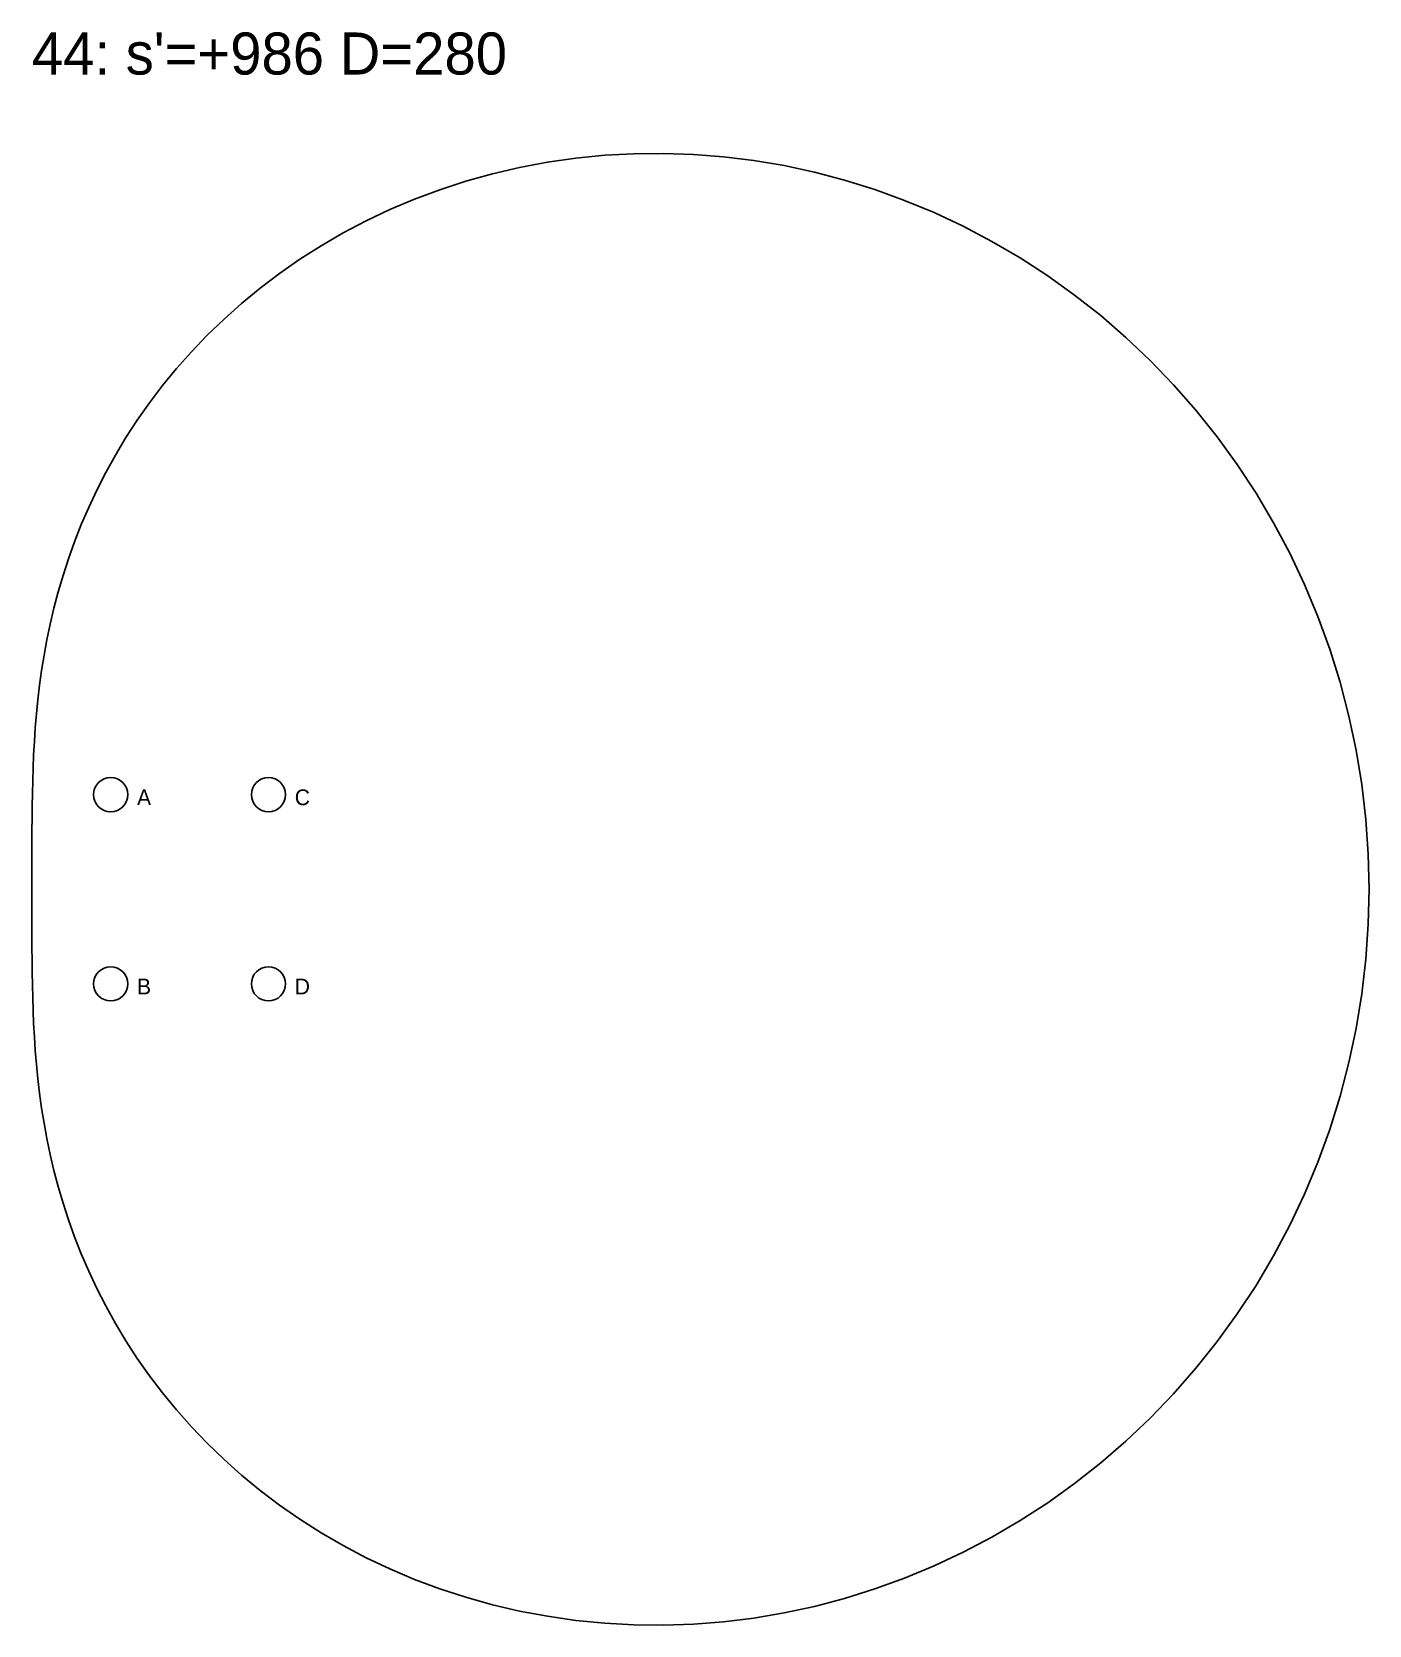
# Model space of a CAD drawing. Header units: millimetres. Extents: x 0 to 2007, y -5243 to 138.
# Drawn here: x 1680 to 1934.4, y -3340 to -3036.9 of the extents above; entities that cross this region are included whole.
import ezdxf

# ---------------------------------------------------------------- set-up
doc = ezdxf.new("R2010")
doc.units = ezdxf.units.MM
for name, color, linetype in [('DOWEL', 5, 'CONTINUOUS'), ('SLAB_44', 4, 'CONTINUOUS'), ('TEXT', 1, 'CONTINUOUS')]:
    doc.layers.add(name, color=color, linetype=linetype)

msp = doc.modelspace()

# ---------------------------------------------------------------- texts
at = {"layer": 'DOWEL'}
for s, p in [('A', (1700, -3184)), ('C', (1730, -3184)), ('B', (1700, -3220)), ('D', (1730, -3220))]:
    msp.add_text(s, height=3, dxfattribs=at).set_placement(p)
at = {"layer": 'TEXT'}
msp.add_text("44: s'=+986 D=280", height=8, dxfattribs=at).set_placement((1680, -3044.996))

# ---------------------------------------------------------------- linework, layer by layer
at = {"layer": 'DOWEL'}
for centre in [(1695, -3182), (1725, -3182), (1695, -3218), (1725, -3218)]:
    msp.add_circle(centre, 3.25, dxfattribs=at)
at = {"layer": 'SLAB_44'}
msp.add_lwpolyline([(1934.356, -3200), (1934.201, -3193.344), (1933.737, -3186.704), (1932.965, -3180.096), (1931.887, -3173.536), (1930.507, -3167.041), (1928.828, -3160.626), (1926.857, -3154.306), (1924.598, -3148.096), (1922.06, -3142.011), (1919.248, -3136.065), (1916.172, -3130.272), (1912.841, -3124.644), (1909.265, -3119.194), (1905.455, -3113.935), (1901.42, -3108.876), (1897.175, -3104.029), (1892.729, -3099.404), (1888.098, -3095.008), (1883.293, -3090.851), (1878.329, -3086.94), (1873.219, -3083.281), (1867.978, -3079.879), (1862.619, -3076.741), (1857.159, -3073.868), (1851.611, -3071.264), (1845.99, -3068.932), (1840.312, -3066.872), (1834.59, -3065.085), (1828.84, -3063.57), (1823.075, -3062.326), (1817.311, -3061.35), (1811.56, -3060.639), (1805.837, -3060.189), (1800.154, -3059.996), (1794.525, -3060.055), (1788.961, -3060.358), (1783.475, -3060.9), (1778.078, -3061.673), (1772.78, -3062.669), (1767.591, -3063.88), (1762.521, -3065.296), (1757.578, -3066.908), (1752.77, -3068.707), (1748.105, -3070.681), (1743.589, -3072.822), (1739.228, -3075.117), (1735.027, -3077.557), (1730.99, -3080.129), (1727.121, -3082.823), (1723.422, -3085.628), (1719.896, -3088.533), (1716.544, -3091.526), (1713.365, -3094.597), (1710.361, -3097.735), (1707.53, -3100.929), (1704.871, -3104.169), (1702.381, -3107.445), (1700.058, -3110.747), (1697.898, -3114.067), (1695.897, -3117.395), (1694.052, -3120.724), (1692.356, -3124.044), (1690.805, -3127.349), (1689.393, -3130.632), (1688.114, -3133.887), (1686.961, -3137.109), (1685.929, -3140.291), (1685.009, -3143.43), (1684.195, -3146.522), (1683.481, -3149.563), (1682.858, -3152.551), (1682.319, -3155.485), (1681.859, -3158.362), (1681.468, -3161.183), (1681.141, -3163.946), (1680.871, -3166.652), (1680.651, -3169.303), (1680.475, -3171.9), (1680.337, -3174.445), (1680.231, -3176.94), (1680.152, -3179.388), (1680.095, -3181.793), (1680.056, -3184.159), (1680.03, -3186.49), (1680.015, -3188.79), (1680.006, -3191.064), (1680.002, -3193.317), (1680, -3195.553), (1680, -3197.779), (1680, -3200), (1680, -3202.221), (1680, -3204.447), (1680.002, -3206.683), (1680.006, -3208.936), (1680.015, -3211.21), (1680.03, -3213.51), (1680.056, -3215.841), (1680.095, -3218.207), (1680.152, -3220.612), (1680.231, -3223.06), (1680.337, -3225.555), (1680.475, -3228.1), (1680.651, -3230.697), (1680.871, -3233.348), (1681.141, -3236.054), (1681.468, -3238.817), (1681.859, -3241.638), (1682.319, -3244.515), (1682.858, -3247.449), (1683.481, -3250.437), (1684.195, -3253.478), (1685.009, -3256.57), (1685.929, -3259.709), (1686.961, -3262.891), (1688.114, -3266.113), (1689.393, -3269.368), (1690.805, -3272.651), (1692.356, -3275.956), (1694.052, -3279.276), (1695.897, -3282.605), (1697.898, -3285.933), (1700.058, -3289.253), (1702.381, -3292.555), (1704.871, -3295.831), (1707.53, -3299.071), (1710.361, -3302.265), (1713.365, -3305.403), (1716.544, -3308.474), (1719.896, -3311.467), (1723.422, -3314.372), (1727.121, -3317.177), (1730.99, -3319.871), (1735.027, -3322.443), (1739.228, -3324.883), (1743.589, -3327.178), (1748.105, -3329.319), (1752.77, -3331.293), (1757.578, -3333.092), (1762.521, -3334.704), (1767.591, -3336.12), (1772.78, -3337.331), (1778.078, -3338.327), (1783.475, -3339.1), (1788.961, -3339.642), (1794.525, -3339.945), (1800.154, -3340.004), (1805.837, -3339.811), (1811.56, -3339.361), (1817.311, -3338.65), (1823.075, -3337.674), (1828.84, -3336.43), (1834.59, -3334.915), (1840.312, -3333.128), (1845.99, -3331.068), (1851.611, -3328.736), (1857.159, -3326.132), (1862.619, -3323.259), (1867.978, -3320.121), (1873.219, -3316.719), (1878.329, -3313.06), (1883.293, -3309.149), (1888.098, -3304.992), (1892.729, -3300.596), (1897.175, -3295.971), (1901.42, -3291.124), (1905.455, -3286.065), (1909.265, -3280.806), (1912.841, -3275.356), (1916.172, -3269.728), (1919.248, -3263.935), (1922.06, -3257.989), (1924.598, -3251.904), (1926.857, -3245.694), (1928.828, -3239.374), (1930.507, -3232.959), (1931.887, -3226.464), (1932.965, -3219.904), (1933.737, -3213.296), (1934.201, -3206.656)], close=True, dxfattribs=at)

msp.set_redraw_order([(e.dxf.handle, doc.entitydb.next_handle()) for e in msp.query("TEXT MTEXT ATTDEF DIMENSION ARC_DIMENSION")])  # texts and dimensions are drawn at this point

doc.saveas('drawing.dxf')
